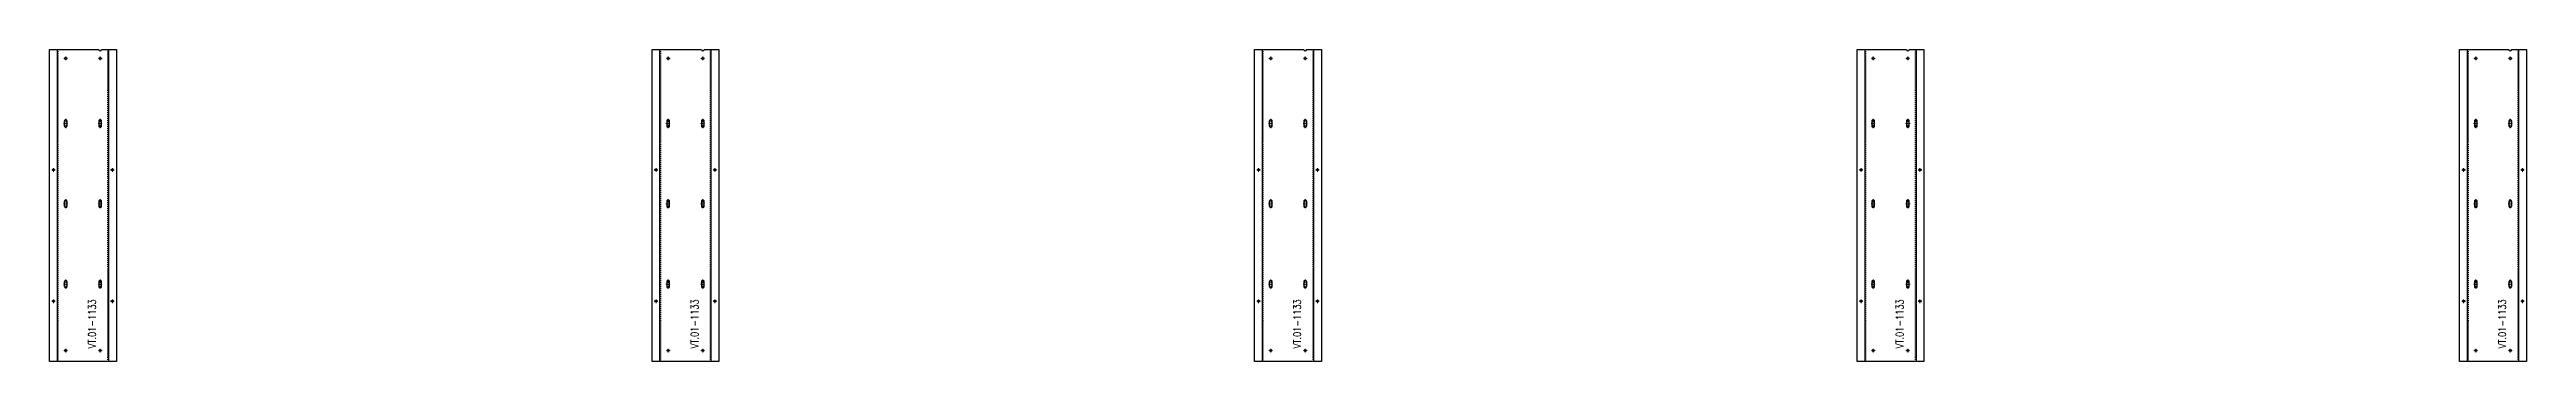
# Model space of a CAD drawing. Header units: inches. Extents: x 11737 to 18084, y -4365 to 1695.
# Drawn here: x 17711.7 to 17958.4, y -307.3 to -276.2 of the extents above; entities that cross this region are included whole.
import ezdxf

# ---------------------------------------------------------------- set-up
doc = ezdxf.new("R2010")
doc.units = ezdxf.units.IN
doc.header["$MEASUREMENT"] = 0
for name, pattern in [('NBK_Center', [0.541667, 0.333333, -0.0625, 0.083333, -0.0625]), ('NBK_Center2', [0.270833, 0.166667, -0.03125, 0.041667, -0.03125]), ('NBK_Hidden', [0.125, 0.083333, -0.041667])]:
    doc.linetypes.add(name, pattern=pattern)
doc.layers.get('Defpoints').update_dxf_attribs({"color": 250, "lineweight": 0})
for name, color, linetype, lineweight in [('!Clip - bent', 20, 'Continuous', 25), ('!Extrusion', 140, 'Continuous', 25), ('!Linetype_Center', 220, 'NBK_Center', 9), ('!Linetype_Center2', 222, 'NBK_Center2', 9)]:
    doc.layers.add(name, color=color, linetype=linetype, lineweight=lineweight)
doc.styles.add('Romans', font='romans.shx', dxfattribs={"width": 0.8})

# ---------------------------------------------------------------- blocks, each defined once
blk = doc.blocks.new('TAP HOLE_5mm')
at = {"layer": '!Linetype_Center2'}
for points in [[(-0.18, 0), (0.18, 0)], [(0, 0.18), (0, -0.18)]]:
    blk.add_lwpolyline(points, dxfattribs=at)
blk.add_circle((0, 0), 0.101)
blk = doc.blocks.new('WEEP HOLE')
at = {"layer": '!Linetype_Center'}
for p, q in [((-0.22, 0.37), (0.22, 0.37)), ((0, 0.83), (0, -0.08))]:
    blk.add_line(p, q, dxfattribs=at)
at = {"color": 0}
blk.add_lwpolyline([(-0.14, 0.61), (-0.14, 0.14, 0.414214), (0, 0, 0.414214), (0.14, 0.14), (0.14, 0.61, 0.414214), (0, 0.75, 0.414214)], format="xyb", close=True, dxfattribs=at)
blk = doc.blocks.new('VT.01-1133-')
at = {"layer": '!Extrusion'}
blk.add_lwpolyline([(3.33, 0), (-3.33, 0), (-3.33, 31.08), (1.58, 31.08, 1), (1.86, 31.08), (3.33, 31.08)], format="xyb", close=True, dxfattribs=at)
for points in [[(1.86, 31.08), (2.54, 31.08), (2.54, 0), (-2.54, 0), (-2.54, 31.08), (1.58, 31.08)], [(-2.54, 31.08), (1.58, 31.08)], [(1.86, 31.08), (2.54, 31.08)]]:
    blk.add_lwpolyline(points, dxfattribs=at)
at = {"layer": '!Extrusion', "linetype": 'NBK_Hidden'}
blk.add_lwpolyline([(1.86, 31.08), (2.46, 31.08), (2.46, 0), (-2.46, 0), (-2.46, 31.08), (1.58, 31.08)], dxfattribs=at)
at = {"layer": '!Extrusion', "rotation": 360}
for name, p in [('TAP HOLE_5mm', (-1.72, 30.2)), ('TAP HOLE_5mm', (1.72, 30.2)), ('WEEP HOLE', (-1.72, 23.34)), ('WEEP HOLE', (1.72, 23.34)), ('TAP HOLE_5mm', (-2.93, 19.09)), ('TAP HOLE_5mm', (2.93, 19.09)), ('WEEP HOLE', (-1.72, 15.34)), ('WEEP HOLE', (1.72, 15.34)), ('WEEP HOLE', (-1.72, 7.34)), ('WEEP HOLE', (1.72, 7.34)), ('TAP HOLE_5mm', (-2.93, 6)), ('TAP HOLE_5mm', (2.93, 6)), ('TAP HOLE_5mm', (-1.72, 1.09)), ('TAP HOLE_5mm', (1.72, 1.09))]:
    blk.add_blockref(name, p, dxfattribs=at)
at = {"layer": 'Defpoints', "color": 1, "insert": (0.91, 3.75), "char_height": 0.75, "width": 1.65, "attachment_point": 5, "rotation": 90, "style": 'Romans'}
blk.add_mtext('VT.01-1133', dxfattribs=at)

msp = doc.modelspace()

# ---------------------------------------------------------------- block references
at = {"layer": '!Clip - bent'}
for p in [(17715.07509, -307.25849), (17775.07509, -307.25849), (17835.07509, -307.25849), (17895.07509, -307.25849), (17955.07509, -307.25849)]:
    msp.add_blockref('VT.01-1133-', p, dxfattribs=at)

doc.saveas('drawing.dxf')
